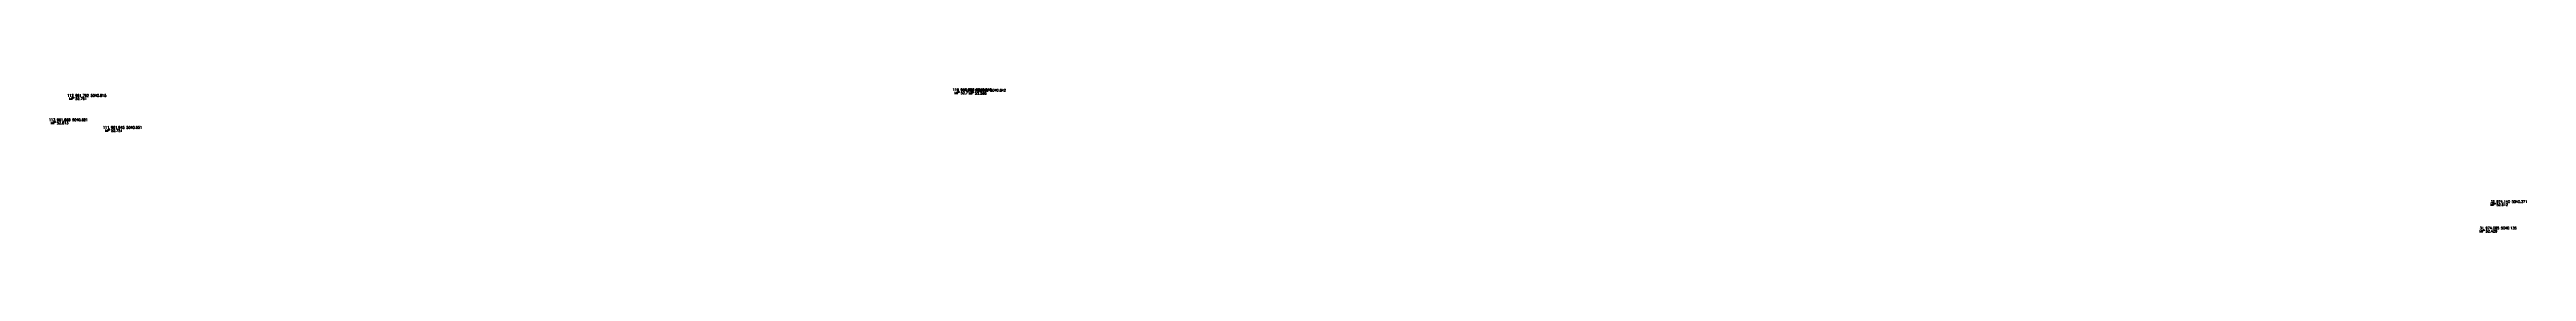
# Model space of a CAD drawing. Extents: x 886 to 1005, y 4909 to 5107.
# Drawn here: x 961.64 to 974.3, y 5040.12 to 5040.86 of the extents above; entities that cross this region are included whole.
import ezdxf
from ezdxf.enums import TextEntityAlignment as Align

# ---------------------------------------------------------------- set-up
doc = ezdxf.new("R2010")
doc.units = 0
doc.header["$MEASUREMENT"] = 0
doc.linetypes.add('1', pattern=[0])
doc.layers.get('0').update_dxf_attribs({"linetype": '1'})
for name, color, linetype in [('CO_ORDS', 4, 'Continuous'), ('CODE', 5, 'Continuous'), ('HEIGHT', 1, 'Continuous'), ('POINT', 7, 'Continuous'), ('PT_ID', 3, 'Continuous')]:
    doc.layers.add(name, color=color, linetype=linetype)
doc.styles.add('STD', font='romans.shx')

# ---------------------------------------------------------------- blocks, each defined once
blk = doc.blocks.new('CROSS')
at = {"color": 0}
for p, q in [((-50, 0), (50, 0)), ((0, -50), (0, 50))]:
    blk.add_line(p, q, dxfattribs=at)

msp = doc.modelspace()

# ---------------------------------------------------------------- block references
at = {"layer": 'POINT', "color": 2, "xscale": 0.0001, "yscale": 0.0001, "zscale": 0.0001}
for p in [(961.7623, 5040.8152, 52.761), (966.2885, 5040.8447, 52.7105), (966.3617, 5040.8423, 52.5661), (961.668, 5040.6908, 52.613), (961.9448, 5040.6513, 52.7512), (974.1402, 5040.2713, 52.6117), (974.0851, 5040.1355, 52.4291)]:
    msp.add_blockref('CROSS', p, dxfattribs=at)

# ---------------------------------------------------------------- texts
at = {"layer": 'CO_ORDS', "style": 'STD'}
for s, p in [(' 961.762 5040.815', (961.7623, 5040.8152, 52.761)), (' 966.288 5040.845', (966.2885, 5040.8447, 52.7105)), (' 966.362 5040.842', (966.3617, 5040.8423, 52.5661)), (' 961.668 5040.691', (961.668, 5040.6908, 52.613)), (' 961.945 5040.651', (961.9448, 5040.6513, 52.7512)), (' 974.140 5040.271', (974.1402, 5040.2713, 52.6117)), (' 974.085 5040.135', (974.0851, 5040.1355, 52.4291))]:
    msp.add_text(s, height=0.0125, dxfattribs=at).set_placement(p, align=Align.BOTTOM_LEFT)
at = {"layer": 'CODE', "style": 'STD'}
for p in [(961.7623, 5040.8152, 52.761), (966.2885, 5040.8447, 52.7105), (966.3617, 5040.8423, 52.5661), (961.668, 5040.6908, 52.613), (961.9448, 5040.6513, 52.7512), (974.1402, 5040.2713, 52.6117), (974.0851, 5040.1355, 52.4291)]:
    msp.add_text(' MF', height=0.0125, dxfattribs=at).set_placement(p, align=Align.TOP_RIGHT)
at = {"layer": 'HEIGHT', "style": 'STD'}
for s, p in [(' 52.761', (961.7623, 5040.8152, 52.761)), (' 52.711', (966.2885, 5040.8447, 52.7105)), (' 52.566', (966.3617, 5040.8423, 52.5661)), (' 52.613', (961.668, 5040.6908, 52.613)), (' 52.751', (961.9448, 5040.6513, 52.7512)), (' 52.612', (974.1402, 5040.2713, 52.6117)), (' 52.429', (974.0851, 5040.1355, 52.4291))]:
    msp.add_text(s, height=0.0125, dxfattribs=at).set_placement(p, align=Align.TOP_LEFT)
at = {"layer": 'PT_ID', "style": 'STD'}
for s, p in [(' 112', (961.7623, 5040.8152, 52.761)), (' 119', (966.2885, 5040.8447, 52.7105)), (' 118', (966.3617, 5040.8423, 52.5661)), (' 113', (961.668, 5040.6908, 52.613)), (' 111', (961.9448, 5040.6513, 52.7512)), (' 32', (974.1402, 5040.2713, 52.6117)), (' 31', (974.0851, 5040.1355, 52.4291))]:
    msp.add_text(s, height=0.0125, dxfattribs=at).set_placement(p, align=Align.BOTTOM_RIGHT)

doc.saveas('drawing.dxf')
